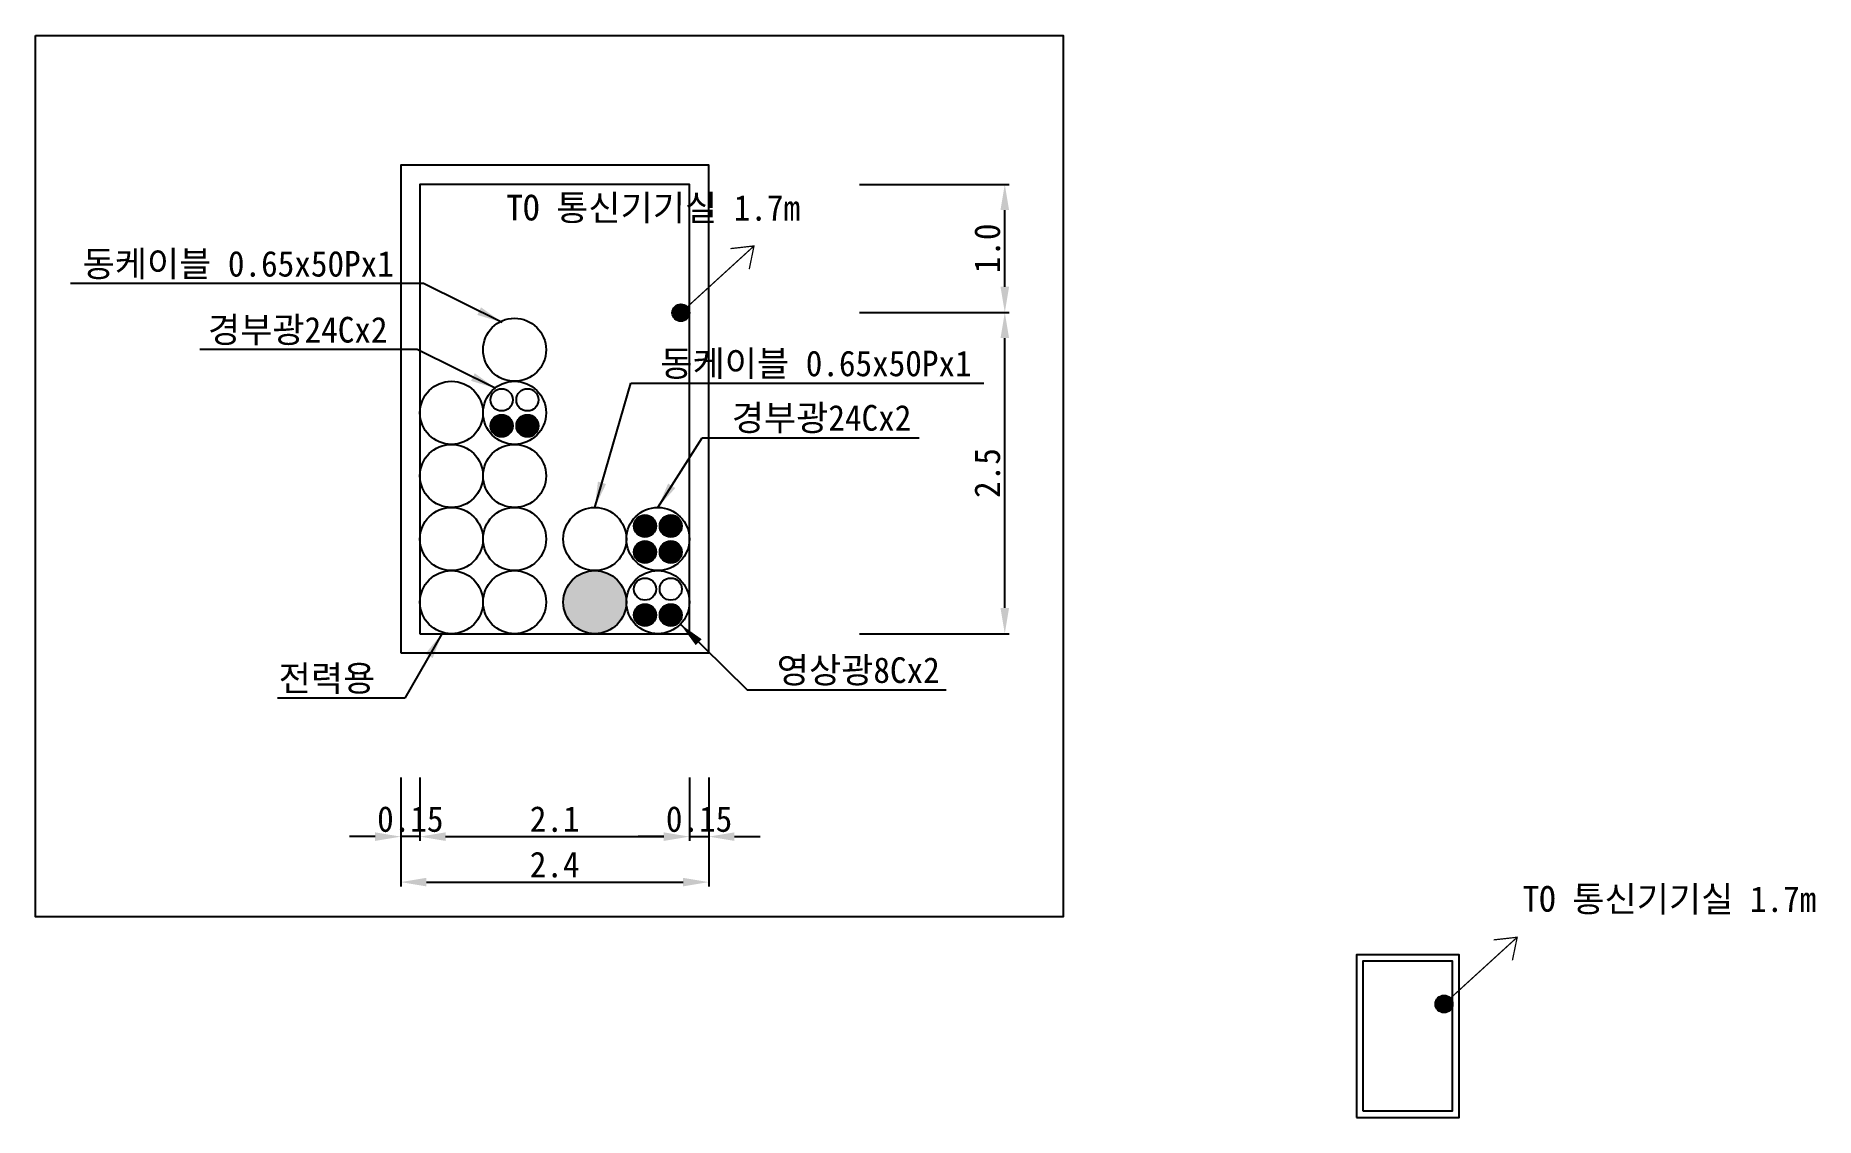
# Model space of a CAD drawing. Extents: x 12844 to 13371, y 104557 to 104695.
# Drawn here: x 13268.73 to 13310.34, y 104623.95 to 104649.23 of the extents above; entities that cross this region are included whole.
import ezdxf
from ezdxf.enums import TextEntityAlignment as Align

# ---------------------------------------------------------------- set-up
doc = ezdxf.new("R2010")
doc.units = 0
doc.header["$MEASUREMENT"] = 0
doc.layers.get('DEFPOINTS').update_dxf_attribs({"linetype": 'CONTINUOUS'})
doc.layers.add('TX-PAPR', color=2, linetype='CONTINUOUS', plot=False)
for name, color, linetype in [('TZ-DIMS', 1, 'CONTINUOUS'), ('TZ-LINE', 7, 'CONTINUOUS'), ('TZ-TEXT', 6, 'CONTINUOUS')]:
    doc.layers.add(name, color=color, linetype=linetype)
doc.styles.get("Standard").update_dxf_attribs({"font": 'GulimChe.ttf'})
doc.dimstyles.new('D200', dxfattribs={"dimscale": 0.2, "dimtxt": 3, "dimasz": 3, "dimexe": 0.5, "dimexo": 0.5, "dimgap": 0.5, "dimtad": 1, "dimdec": 0, "dimzin": 1, "dimdsep": 46, "dimlunit": 6, "dimtxsty": 'Standard', "dimcen": 1, "dimclrd": 1, "dimclre": 1, "dimclrt": 3, "dimadec": 0, "dimazin": 0, "dimtfac": 1, "dimtdec": 0, "dimtix": 1, "dimtmove": 2, "dimatfit": 3, "dimfxl": 0, "dimtvp": 2, "dimlwd": -1, "dimlwe": -1, "dimarcsym": 0})

msp = doc.modelspace()

# ---------------------------------------------------------------- texts
at = {"layer": 'TZ-TEXT'}
msp.add_text('TO 통신기기실 1.7m', height=0.6, rotation=359.9482, dxfattribs=at).set_placement((13306.923, 104629.06, -7842.38), align=Align.MIDDLE)

# ---------------------------------------------------------------- blocks, each defined once
blk = doc.blocks.new('*D9')
at = {"layer": 'DEFPOINTS', "color": 0}
for p in [(13287.886, 104642.759), (13291.386, 104642.759), (13287.886, 104635.253)]:
    blk.add_point(p, dxfattribs=at)
at = {"layer": 'TZ-LINE', "color": 1}
for p, q in [((13287.986, 104642.759), (13291.486, 104642.759)), ((13291.386, 104635.853), (13291.386, 104642.159)), ((13287.986, 104635.253), (13291.486, 104635.253))]:
    blk.add_line(p, q, dxfattribs=at)
for points in [[(13291.286, 104642.159), (13291.486, 104642.159), (13291.386, 104642.759)], [(13291.286, 104635.853), (13291.486, 104635.853), (13291.386, 104635.253)]]:
    blk.add_solid(points, dxfattribs=at)
at = {"layer": 'TZ-LINE', "color": 3, "insert": (13290.979, 104639.006), "char_height": 0.6, "width": 1.13871, "attachment_point": 5, "rotation": 90}
blk.add_mtext('2.5', dxfattribs=at)
blk = doc.blocks.new('*D10')
at = {"layer": 'DEFPOINTS', "color": 0}
for p in [(13287.886, 104645.753), (13291.386, 104645.753), (13287.886, 104642.759)]:
    blk.add_point(p, dxfattribs=at)
at = {"layer": 'TZ-LINE', "color": 1}
for p, q in [((13287.986, 104645.753), (13291.486, 104645.753)), ((13291.386, 104643.359), (13291.386, 104645.153)), ((13287.986, 104642.759), (13291.486, 104642.759))]:
    blk.add_line(p, q, dxfattribs=at)
for points in [[(13291.286, 104645.153), (13291.486, 104645.153), (13291.386, 104645.753)], [(13291.286, 104643.359), (13291.486, 104643.359), (13291.386, 104642.759)]]:
    blk.add_solid(points, dxfattribs=at)
at = {"layer": 'TZ-LINE', "color": 3, "insert": (13290.978, 104644.256), "char_height": 0.6, "attachment_point": 5, "rotation": 90}
blk.add_mtext('1.0', dxfattribs=at)
blk = doc.blocks.new('*D11')
at = {"layer": 'DEFPOINTS', "color": 0}
for p in [(13277.264, 104631.989), (13277.714, 104631.989), (13277.264, 104630.51)]:
    blk.add_point(p, dxfattribs=at)
at = {"layer": 'TZ-LINE', "color": 1}
for p, q in [((13277.264, 104631.889), (13277.264, 104630.41)), ((13277.714, 104631.889), (13277.714, 104630.41)), ((13276.664, 104630.51), (13276.064, 104630.51)), ((13277.714, 104630.51), (13277.264, 104630.51)), ((13278.314, 104630.51), (13278.914, 104630.51))]:
    blk.add_line(p, q, dxfattribs=at)
for points in [[(13276.664, 104630.61), (13276.664, 104630.41), (13277.264, 104630.51)], [(13278.314, 104630.61), (13278.314, 104630.41), (13277.714, 104630.51)]]:
    blk.add_solid(points, dxfattribs=at)
at = {"layer": 'TZ-LINE', "color": 3, "insert": (13277.489, 104630.918), "char_height": 0.6, "attachment_point": 5}
blk.add_mtext('0.15', dxfattribs=at)
blk = doc.blocks.new('*D12')
at = {"layer": 'DEFPOINTS', "color": 0}
for p in [(13277.714, 104631.989), (13284.014, 104631.989), (13284.014, 104630.51)]:
    blk.add_point(p, dxfattribs=at)
at = {"layer": 'TZ-LINE', "color": 1}
for p, q in [((13277.714, 104631.889), (13277.714, 104630.41)), ((13284.014, 104631.889), (13284.014, 104630.41)), ((13278.314, 104630.51), (13283.414, 104630.51))]:
    blk.add_line(p, q, dxfattribs=at)
for points in [[(13278.314, 104630.61), (13278.314, 104630.41), (13277.714, 104630.51)], [(13283.414, 104630.61), (13283.414, 104630.41), (13284.014, 104630.51)]]:
    blk.add_solid(points, dxfattribs=at)
at = {"layer": 'TZ-LINE', "color": 3, "insert": (13280.864, 104630.918), "char_height": 0.6, "attachment_point": 5}
blk.add_mtext('2.1', dxfattribs=at)
blk = doc.blocks.new('*D13')
at = {"layer": 'DEFPOINTS', "color": 0}
for p in [(13284.014, 104631.989), (13284.464, 104631.989), (13284.464, 104630.51)]:
    blk.add_point(p, dxfattribs=at)
at = {"layer": 'TZ-LINE', "color": 1}
for p, q in [((13284.014, 104631.889), (13284.014, 104630.41)), ((13284.464, 104631.889), (13284.464, 104630.41)), ((13283.414, 104630.51), (13282.814, 104630.51)), ((13284.014, 104630.51), (13284.464, 104630.51)), ((13285.064, 104630.51), (13285.664, 104630.51))]:
    blk.add_line(p, q, dxfattribs=at)
for points in [[(13283.414, 104630.61), (13283.414, 104630.41), (13284.014, 104630.51)], [(13285.064, 104630.61), (13285.064, 104630.41), (13284.464, 104630.51)]]:
    blk.add_solid(points, dxfattribs=at)
at = {"layer": 'TZ-LINE', "color": 3, "insert": (13284.239, 104630.918), "char_height": 0.6, "attachment_point": 5}
blk.add_mtext('0.15', dxfattribs=at)
blk = doc.blocks.new('*D14')
at = {"layer": 'DEFPOINTS', "color": 0}
for p in [(13277.264, 104631.989), (13284.464, 104631.989), (13284.464, 104629.447)]:
    blk.add_point(p, dxfattribs=at)
at = {"layer": 'TZ-LINE', "color": 1}
for p, q in [((13277.264, 104631.889), (13277.264, 104629.347)), ((13284.464, 104631.889), (13284.464, 104629.347)), ((13277.864, 104629.447), (13283.864, 104629.447))]:
    blk.add_line(p, q, dxfattribs=at)
for points in [[(13277.864, 104629.547), (13277.864, 104629.347), (13277.264, 104629.447)], [(13283.864, 104629.547), (13283.864, 104629.347), (13284.464, 104629.447)]]:
    blk.add_solid(points, dxfattribs=at)
at = {"layer": 'TZ-LINE', "color": 3, "insert": (13280.864, 104629.854), "char_height": 0.6, "attachment_point": 5}
blk.add_mtext('2.4', dxfattribs=at)

# ---------------------------------------------------------------- hatches: boundary and pattern name
at = {"layer": 'TZ-LINE'}
h = msp.add_hatch(color=256, dxfattribs=at)
h.dxf.hatch_style = 1
h.paths.add_polyline_path([(13301.454, 104626.599, 1), (13301.854, 104626.599, 1)])

# ---------------------------------------------------------------- linework, layer by layer
at = {"layer": 'TZ-LINE', "const_width": 0.03, "elevation": -7842.38}
for points in [[(13301.654, 104626.599), (13303.364, 104628.159)], [(13302.814, 104628.097), (13303.364, 104628.159), (13303.252, 104627.618)]]:
    msp.add_lwpolyline(points, dxfattribs=at)
at = {"layer": 'TZ-LINE', "elevation": -7842.38}
for points in [[(13299.604, 104623.949), (13302.004, 104623.949), (13302.004, 104627.749), (13299.604, 104627.749)], [(13299.754, 104624.099), (13301.854, 104624.099), (13301.854, 104627.599), (13299.754, 104627.599)]]:
    msp.add_lwpolyline(points, close=True, dxfattribs=at)
at = {"layer": 'TZ-LINE'}
msp.add_circle((13301.654, 104626.599, -7842.38), 0.2, dxfattribs=at)

msp.set_redraw_order([(e.dxf.handle, doc.entitydb.next_handle()) for e in msp.query("TEXT MTEXT ATTDEF DIMENSION ARC_DIMENSION")])  # texts and dimensions are drawn at this point

# ---------------------------------------------------------------- wipeouts: each hides what was drawn before it
msp.add_wipeout([(13268.729, 104649.229), (13268.729, 104628.633), (13292.748, 104628.633), (13292.748, 104649.229)]).dxf.layer = 'TX-PAPR'

# ---------------------------------------------------------------- next in the draw order: hatches: boundary and pattern name
at = {"layer": 'TZ-LINE'}
h = msp.add_hatch(color=256, dxfattribs=at)
h.dxf.hatch_style = 1
h.paths.add_polyline_path([(13283.614, 104642.753, 1), (13284.014, 104642.753, 1)])
h = msp.add_hatch(color=256, dxfattribs=at)
h.dxf.hatch_style = 1
h.paths.add_polyline_path([(13279.366, 104640.11, 1), (13279.883, 104640.11, 1)])
h = msp.add_hatch(color=256, dxfattribs=at)
h.dxf.hatch_style = 1
h.paths.add_polyline_path([(13280.486, 104640.11, -1), (13279.968, 104640.11, -1)])
h = msp.add_hatch(color=256, dxfattribs=at)
h.dxf.hatch_style = 1
h.paths.add_polyline_path([(13282.717, 104637.768, -1), (13283.234, 104637.768, -1)])
h = msp.add_hatch(color=256, dxfattribs=at)
h.dxf.hatch_style = 1
h.paths.add_polyline_path([(13283.837, 104637.768, 1), (13283.319, 104637.768, 1)])
h = msp.add_hatch(color=256, dxfattribs=at)
h.dxf.hatch_style = 1
h.paths.add_polyline_path([(13282.717, 104637.161, 1), (13283.234, 104637.161, 1)])
h = msp.add_hatch(color=256, dxfattribs=at)
h.dxf.hatch_style = 1
h.paths.add_polyline_path([(13283.837, 104637.161, -1), (13283.319, 104637.161, -1)])
at = {"layer": 'TZ-LINE', "ltscale": 2}
h = msp.add_hatch(color=256, dxfattribs=at)
h.dxf.hatch_style = 1
h.paths.add_polyline_path([(13282.539, 104635.99, 1), (13281.065, 104635.99, 1)])
at = {"layer": 'TZ-LINE'}
h = msp.add_hatch(color=256, dxfattribs=at)
h.dxf.hatch_style = 1
h.paths.add_polyline_path([(13282.717, 104635.687, 1), (13283.234, 104635.687, 1)])
h = msp.add_hatch(color=256, dxfattribs=at)
h.dxf.hatch_style = 1
h.paths.add_polyline_path([(13283.837, 104635.687, -1), (13283.319, 104635.687, -1)])

# ---------------------------------------------------------------- next in the draw order: linework, layer by layer
for points in [[(13277.264, 104634.803), (13284.464, 104634.803), (13284.464, 104646.203), (13277.264, 104646.203)], [(13277.714, 104635.253), (13284.014, 104635.253), (13284.014, 104645.753), (13277.714, 104645.753)]]:
    msp.add_lwpolyline(points, close=True, dxfattribs=at)
at = {"layer": 'TZ-LINE', "const_width": 0.03}
for points in [[(13283.814, 104642.753), (13285.523, 104644.313)], [(13284.974, 104644.251), (13285.523, 104644.313), (13285.412, 104643.771)]]:
    msp.add_lwpolyline(points, dxfattribs=at)
at = {"layer": 'TZ-LINE', "ltscale": 2}
for centre, radius in [((13279.926, 104641.888), 0.737), ((13278.451, 104640.414), 0.737), ((13279.926, 104640.414), 0.737), ((13279.624, 104640.717), 0.259), ((13280.227, 104640.717), 0.259), ((13279.624, 104640.11), 0.259), ((13280.227, 104640.11), 0.259), ((13278.451, 104638.939), 0.737), ((13279.926, 104638.939), 0.737), ((13278.451, 104637.465), 0.737), ((13279.926, 104637.465), 0.737), ((13281.802, 104637.465), 0.737), ((13283.277, 104637.465), 0.737), ((13282.975, 104637.768), 0.259), ((13283.578, 104637.768), 0.259), ((13282.975, 104637.161), 0.259), ((13283.578, 104637.161), 0.259), ((13278.451, 104635.99), 0.737), ((13279.926, 104635.99), 0.737), ((13281.802, 104635.99), 0.737), ((13283.277, 104635.99), 0.737), ((13282.975, 104636.294), 0.259), ((13283.578, 104636.294), 0.259), ((13282.975, 104635.687), 0.259), ((13283.578, 104635.687), 0.259)]:
    msp.add_circle(centre, radius, dxfattribs=at)
at = {"layer": 'TZ-LINE'}
msp.add_circle((13283.814, 104642.753), 0.2, dxfattribs=at)
at = {"layer": 'TZ-TEXT'}
msp.add_lwpolyline([(13268.729, 104649.229), (13292.748, 104649.229), (13292.748, 104628.633), (13268.729, 104628.633)], close=True, dxfattribs=at)

# ---------------------------------------------------------------- next in the draw order: texts
at = {"layer": 'TZ-DIMS', "char_height": 0.6}
for s, insert, attachment_point in [('동케이블 0.65x50Px1', (13277.103, 104643.533), 9), ('경부광24Cx2', (13276.956, 104641.992), 9), ('동케이블 0.65x50Px1', (13283.334, 104641.204), 7), ('경부광24Cx2', (13285.003, 104639.933), 7), ('영상광8Cx2', (13286.055, 104634.039), 7), ('전력용', (13276.671, 104633.846), 9)]:
    msp.add_mtext(s, dxfattribs=dict(at, insert=insert, attachment_point=attachment_point))
at = {"layer": 'TZ-TEXT'}
msp.add_text('TO 통신기기실 1.7m', height=0.6, rotation=359.9482, dxfattribs=at).set_placement((13283.168, 104645.213, 0), align=Align.MIDDLE)

# ---------------------------------------------------------------- next in the draw order: dimensions: what is measured, and where the dimension line sits
at = {"layer": 'TZ-LINE'}
for base, p1, p2, text, picture, middle in [((13291.386, 104645.753), (13287.886, 104642.759), (13287.886, 104645.753), '1.0', '*D10', (13290.978, 104644.256)), ((13291.386, 104642.759), (13287.886, 104635.253), (13287.886, 104642.759), '2.5', '*D9', (13290.979, 104639.006))]:
    dim = msp.add_linear_dim(base=base, p1=p1, p2=p2, angle=90, text=text, dimstyle='D200', dxfattribs=at)
    dim.commit()
    dim.dimension.update_dxf_attribs({"geometry": picture, "text_midpoint": middle})
for base, p1, p2, text, picture, middle in [((13277.264, 104630.51), (13277.714, 104631.989), (13277.264, 104631.989), '0.15', '*D11', (13277.489, 104630.918)), ((13284.464, 104629.447), (13277.264, 104631.989), (13284.464, 104631.989), '2.4', '*D14', (13280.864, 104629.854)), ((13284.014, 104630.51), (13277.714, 104631.989), (13284.014, 104631.989), '2.1', '*D12', (13280.864, 104630.918)), ((13284.464, 104630.51), (13284.014, 104631.989), (13284.464, 104631.989), '0.15', '*D13', (13284.239, 104630.918))]:
    dim = msp.add_linear_dim(base=base, p1=p1, p2=p2, text=text, dimstyle='D200', dxfattribs=at)
    dim.commit()
    dim.dimension.update_dxf_attribs({"geometry": picture, "text_midpoint": middle})

# ---------------------------------------------------------------- next in the draw order: leaders
at = {"layer": 'TZ-DIMS', "annotation_type": 0, "has_hookline": 1}
for points, hookline_direction, text_width in [([(13279.637, 104642.525), (13277.794, 104643.433), (13277.203, 104643.433)], 1, 7.561), ([(13279.49, 104640.984), (13277.646, 104641.892), (13277.056, 104641.892)], 1, 4.385), ([(13281.802, 104638.202), (13282.643, 104641.104), (13283.234, 104641.104)], 0, 7.561), ([(13283.277, 104638.202), (13284.313, 104639.833), (13284.903, 104639.833)], 0, 4.385), ([(13278.226, 104635.253), (13277.361, 104633.746), (13276.771, 104633.746)], 1, 2.288), ([(13283.803, 104635.474), (13285.365, 104633.939), (13285.955, 104633.939)], 0, 3.959)]:
    msp.add_leader(points, dimstyle='D200', dxfattribs=dict(at, hookline_direction=hookline_direction, text_width=text_width))

doc.saveas('drawing.dxf')
